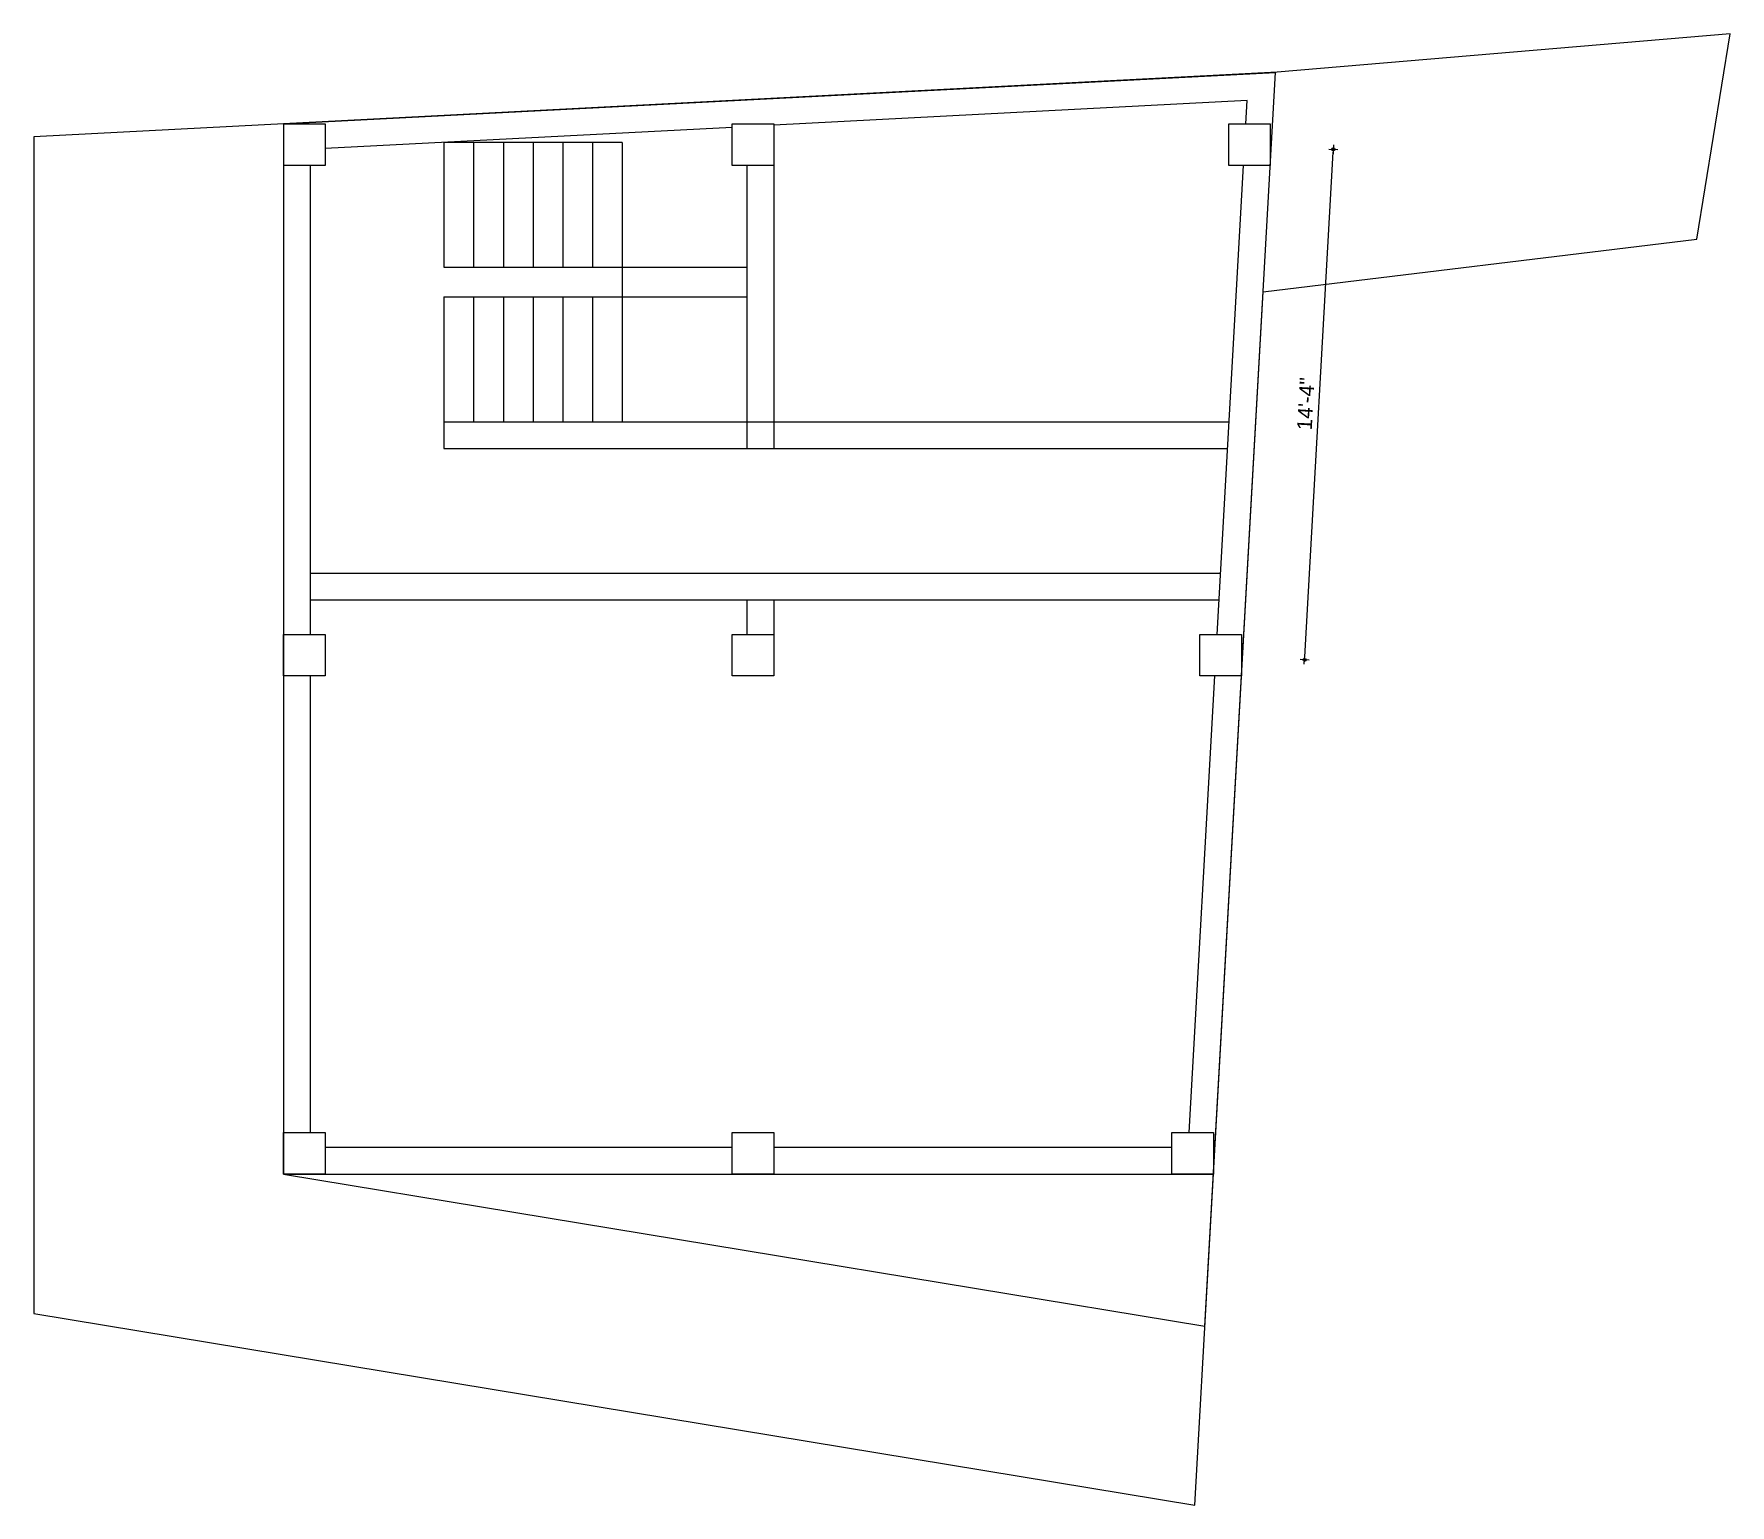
# Model space of a CAD drawing. Header units: inches. Extents: x 21707 to 1971361, y -855114 to -7342.
# Drawn here: x 31181 to 31752, y -12748 to -12253 of the extents above; entities that cross this region are included whole.
import ezdxf

# ---------------------------------------------------------------- set-up
doc = ezdxf.new("R2010")
doc.units = ezdxf.units.IN
doc.header["$LTSCALE"] = 0.5
doc.header["$MEASUREMENT"] = 0
doc.layers.add('hatch', color=9, linetype='Continuous', lineweight=0)
doc.layers.add('Toilet', color=7, linetype='Continuous', lineweight=25)
doc.styles.get("Standard").update_dxf_attribs({"font": 'arial.ttf'})
doc.dimstyles.new('S8', dxfattribs={"dimtxt": 5, "dimasz": 1, "dimexe": 6, "dimexo": 18, "dimgap": 1.9375, "dimtad": 1, "dimdec": 0, "dimzin": 3, "dimdsep": 46, "dimlunit": 4, "dimtxsty": 'Standard', "dimblk": 'dot 2', "dimcen": 12, "dimse1": 1, "dimse2": 1, "dimclrd": 1, "dimclre": 1, "dimclrt": 256, "dimadec": 0, "dimazin": 0, "dimtfac": 0.75, "dimtdec": 0, "dimtix": 1, "dimtmove": 1, "dimatfit": 3, "dimldrblk": 'DOT', "dimfxl": 1, "dimtolj": 1, "dimtzin": 0, "dimlwd": 9, "dimlwe": 9, "dimarcsym": 0})

msp = doc.modelspace()

# ---------------------------------------------------------------- blocks, each defined once
blk = doc.blocks.new('_Dot')
at = {"color": 0, "linetype": 'ByBlock', "lineweight": -2}
blk.add_line((-0.5, 0), (-1, 0), dxfattribs=at)
at = {"color": 0, "linetype": 'ByBlock', "const_width": 0.5}
blk.add_lwpolyline([(-0.25, 0, 1), (0.25, 0, 1)], format="xyb", close=True, dxfattribs=at)
blk = doc.blocks.new('dot1')
at = {"layer": 'hatch'}
h = blk.add_hatch(color=256, dxfattribs=at)
edge = h.paths.add_edge_path()
edge.add_arc((0, 0), 1, 0, 360)
for p, q in [((3, 0), (-3, 0)), ((0, 3), (0, -3))]:
    blk.add_line(p, q, dxfattribs=at)
blk.add_circle((0, 0), 1, dxfattribs=at)
blk = doc.blocks.new('dot 2')
at = {"layer": 'hatch', "xscale": 0.5, "yscale": 0.5, "zscale": 0.5}
blk.add_blockref('dot1', (0, 0), dxfattribs=at)

# ---------------------------------------------------------------- dimensions: what is measured, and where the dimension line sits
at = {"layer": 'Toilet'}
msp.add_aligned_dim(p1=(31580.91, -12462.34), p2=(31590.59, -12290.51), distance=-28.27, dimstyle='S8', override={"dimfxl": 2, "dimfxlon": 1, "dimarcsym": 1}, dxfattribs=at).render()

# ---------------------------------------------------------------- linework, layer by layer
at = {"layer": 'Toilet'}
for p, q in [((31265.46, -12283.56), (31599.36, -12266.21)), ((31575.58, -12688.13), (31599.36, -12266.21)), ((31589.81, -12275.71), (31430.46, -12284)), ((31589.36, -12283.56), (31589.81, -12275.71)), ((31265.46, -12283.56), (31265.46, -12469.34)), ((31416.46, -12284.73), (31279.53, -12291.84)), ((31319.46, -12289.77), (31319.46, -12331.77)), ((31379.46, -12289.77), (31319.46, -12289.77)), ((31329.46, -12289.77), (31329.46, -12331.77)), ((31339.46, -12289.77), (31339.46, -12331.77)), ((31349.46, -12289.77), (31349.46, -12331.77)), ((31359.46, -12289.77), (31359.46, -12331.77)), ((31369.46, -12289.77), (31369.46, -12331.77)), ((31379.46, -12289.77), (31379.46, -12331.77)), ((31274.46, -12297.56), (31274.46, -12455.34)), ((31421.46, -12297.56), (31421.46, -12392.77)), ((31430.46, -12297.56), (31430.46, -12392.77)), ((31579.68, -12455.34), (31588.58, -12297.56)), ((31319.46, -12331.77), (31379.46, -12331.77)), ((31379.46, -12331.77), (31421.46, -12331.77)), ((31379.46, -12331.77), (31379.46, -12341.77)), ((31319.46, -12341.77), (31319.46, -12383.77)), ((31319.46, -12341.77), (31379.46, -12341.77)), ((31329.46, -12341.77), (31329.46, -12383.77)), ((31339.46, -12341.77), (31339.46, -12383.77)), ((31349.46, -12341.77), (31349.46, -12383.77)), ((31359.46, -12341.77), (31359.46, -12383.77)), ((31369.46, -12341.77), (31369.46, -12383.77)), ((31379.46, -12341.77), (31421.46, -12341.77)), ((31379.46, -12341.77), (31379.46, -12383.77)), ((31319.46, -12383.77), (31379.46, -12383.77)), ((31319.46, -12383.77), (31319.46, -12392.77)), ((31379.46, -12383.77), (31583.72, -12383.77)), ((31319.46, -12392.77), (31379.46, -12392.77)), ((31379.46, -12392.77), (31430.46, -12392.77)), ((31430.46, -12392.77), (31583.21, -12392.77)), ((31274.46, -12434.77), (31580.84, -12434.77)), ((31274.46, -12443.77), (31580.34, -12443.77)), ((31421.46, -12443.77), (31421.46, -12455.34)), ((31430.46, -12443.77), (31430.46, -12455.34)), ((31274.46, -12469.34), (31274.46, -12622.98)), ((31570.24, -12622.98), (31578.9, -12469.34)), ((31279.46, -12627.98), (31416.46, -12627.98)), ((31430.46, -12627.98), (31564.46, -12627.98)), ((31265.46, -12636.98), (31575.58, -12688.13)), ((31265.46, -12636.98), (31578.46, -12636.98))]:
    msp.add_line(p, q, dxfattribs=at)
for points in [[(31595.2, -12340.03), (31741.13, -12322.37), (31752.35, -12253.27), (31599.9, -12266.18), (31181.46, -12287.93), (31181.46, -12683.93), (31572.18, -12748.38)], [(31265.53, -12283.56), (31279.53, -12283.56), (31279.53, -12297.56), (31265.53, -12297.56)], [(31416.46, -12283.56), (31430.46, -12283.56), (31430.46, -12297.56), (31416.46, -12297.56)], [(31583.59, -12283.51), (31597.59, -12283.51), (31597.59, -12297.51), (31583.59, -12297.51)], [(31265.46, -12455.34), (31279.46, -12455.34), (31279.46, -12469.34), (31265.46, -12469.34)], [(31416.46, -12455.34), (31430.46, -12455.34), (31430.46, -12469.34), (31416.46, -12469.34)], [(31573.91, -12455.34), (31587.91, -12455.34), (31587.91, -12469.34), (31573.91, -12469.34)], [(31265.46, -12622.98), (31279.46, -12622.98), (31279.46, -12636.98), (31265.46, -12636.98)], [(31416.46, -12622.98), (31430.46, -12622.98), (31430.46, -12636.98), (31416.46, -12636.98)], [(31564.46, -12622.98), (31578.46, -12622.98), (31578.46, -12636.98), (31564.46, -12636.98)]]:
    msp.add_lwpolyline(points, close=True, dxfattribs=at)
msp.add_lwpolyline([(31265.46, -12283.56), (31265.46, -12636.98), (31575.58, -12688.13), (31599.36, -12266.21), (31265.46, -12283.56)], dxfattribs=at)

msp.set_redraw_order([(e.dxf.handle, doc.entitydb.next_handle()) for e in msp.query("TEXT MTEXT ATTDEF DIMENSION ARC_DIMENSION")])  # texts and dimensions are drawn at this point

doc.saveas('drawing.dxf')
